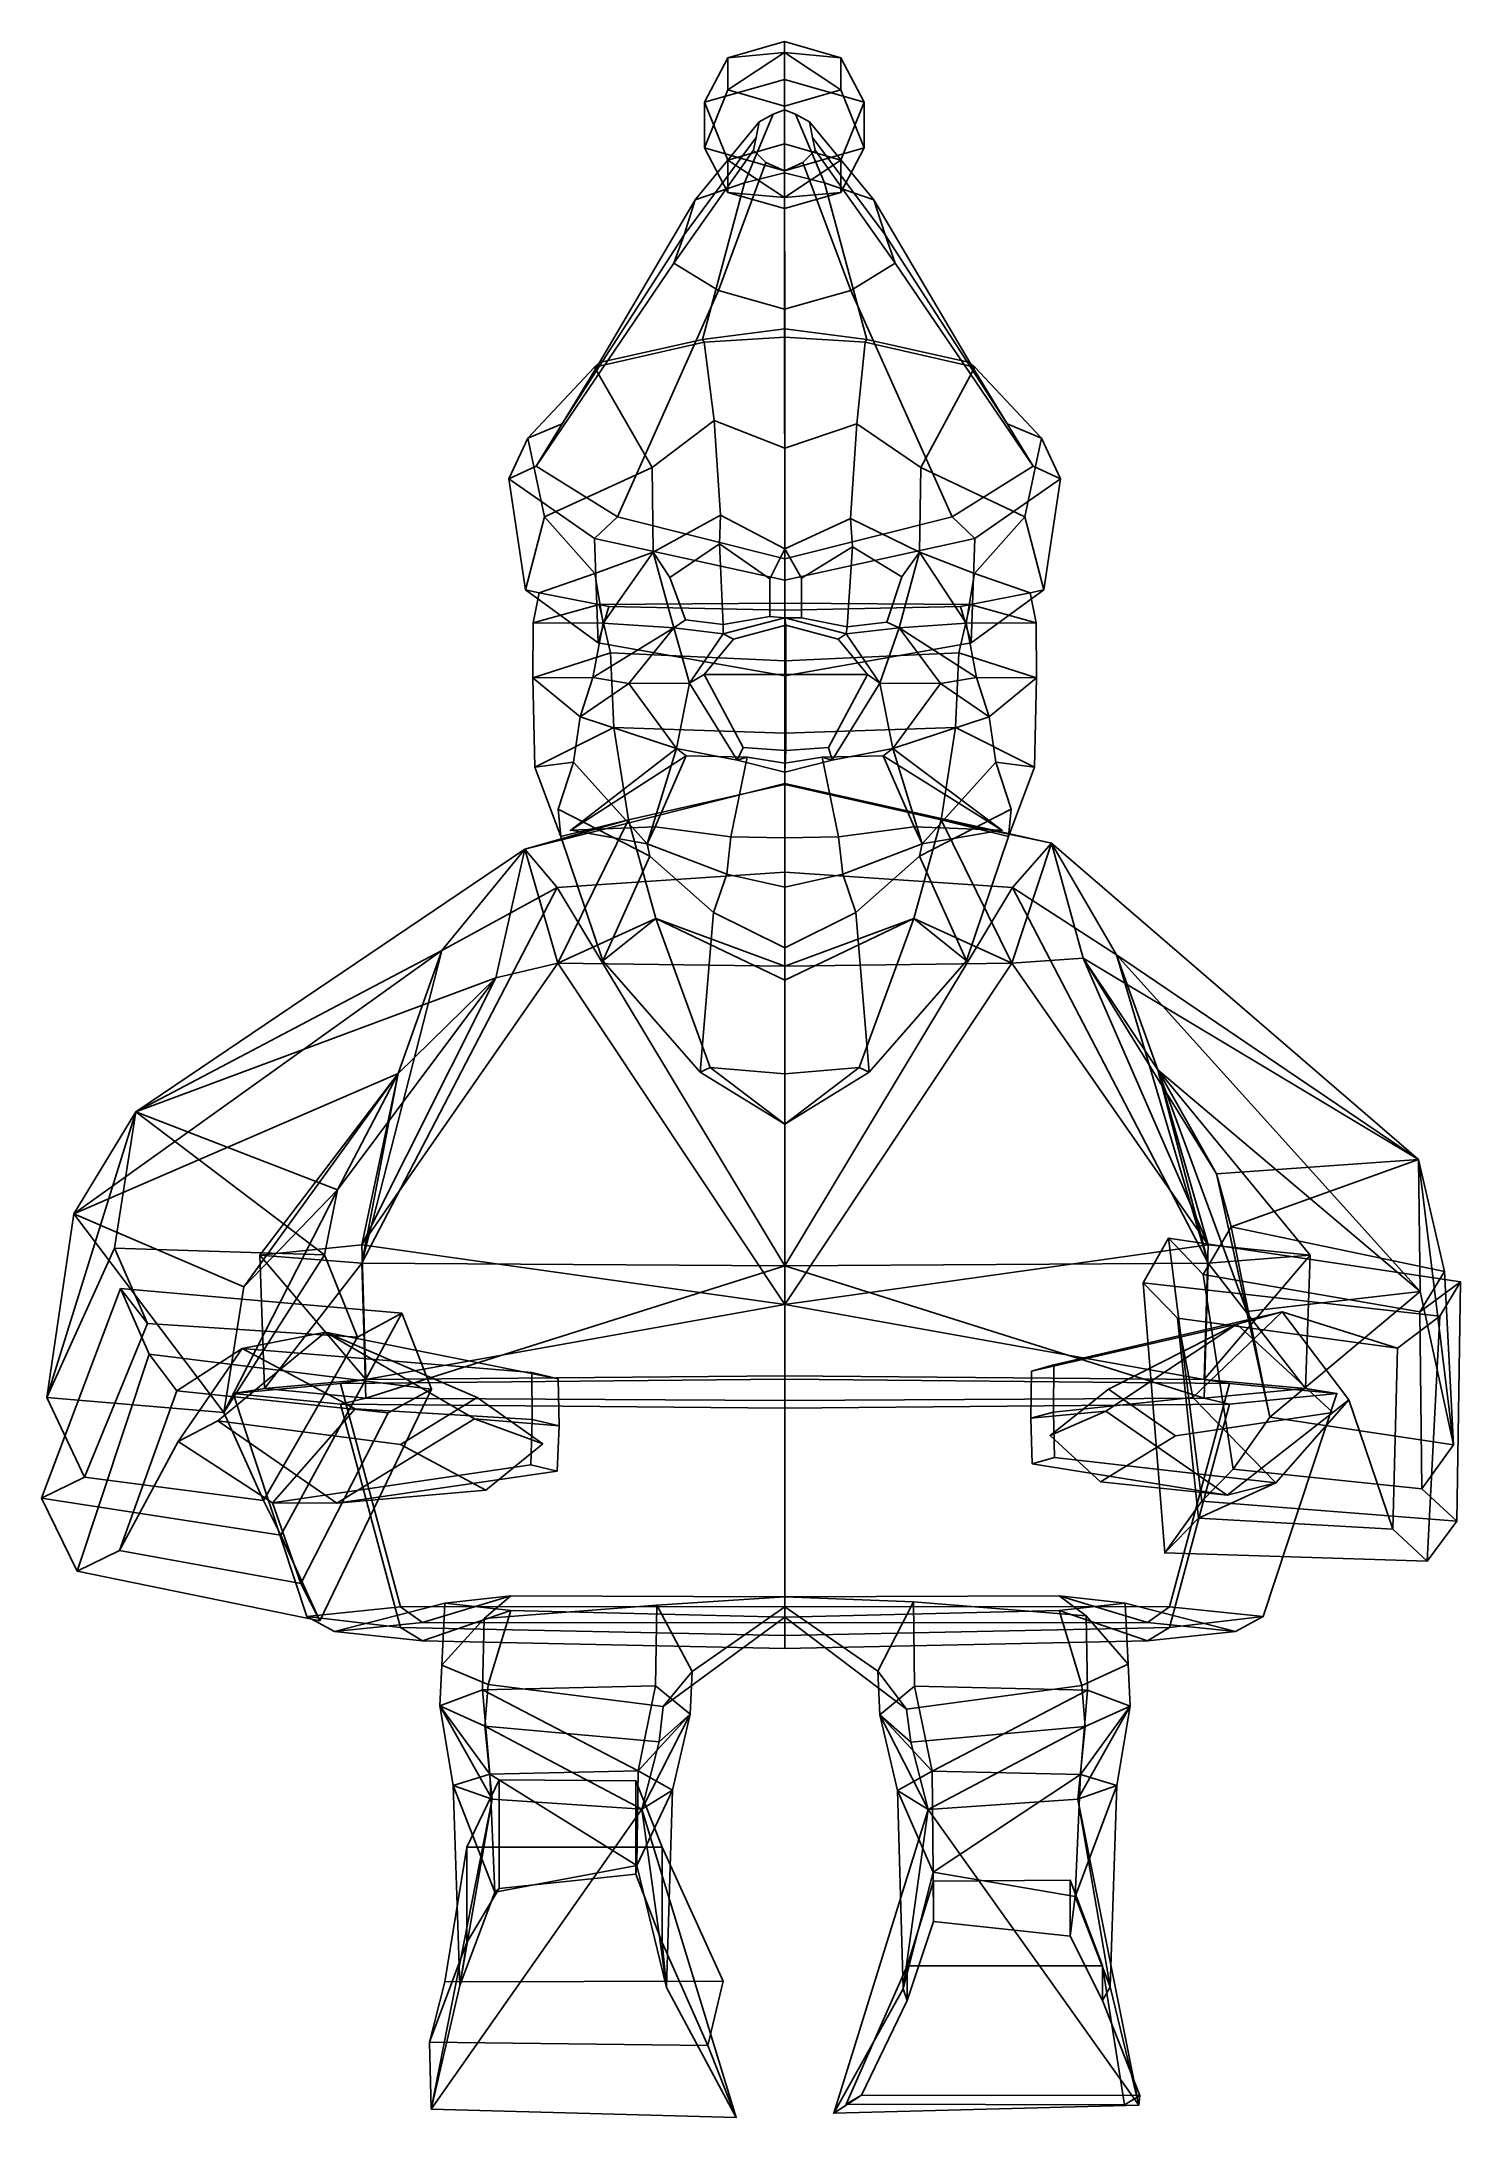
# Model space of a CAD drawing. Extents: x -181 to 162, y -156 to 345.
import ezdxf

# ---------------------------------------------------------------- set-up
doc = ezdxf.new("R2010")
doc.units = 0

msp = doc.modelspace()

# ---------------------------------------------------------------- linework, layer by layer
for p in [(-52.850113, 154.532532, 111.35231), (51.156456, 154.532532, 111.35231)]:
    msp.add_point(p)
for points in [[(-20.56629, 319.166779, -3.018922), (-14.929283, 333.139313, 1.906921), (-14.92928, 340.931641, -10.82646), (-20.566286, 330.186829, -21.026709)], [(-14.92928, 340.931641, -10.82646), (-1.320389, 344.82782, -17.193199), (-1.320386, 335.696808, -30.030577), (-20.566286, 330.186829, -21.026709)], [(-1.320394, 329.243164, 8.273612), (-1.320392, 342.154633, -1.327059), (-14.929283, 333.139313, 1.906921)], [(-14.929283, 333.139313, 1.906921), (-1.320392, 342.154633, -1.327059), (-14.92928, 340.931641, -10.82646)], [(-1.320392, 342.154633, -1.327059), (-1.320389, 344.82782, -17.193199), (-14.92928, 340.931641, -10.82646)], [(-1.320394, 329.243164, 8.273612), (12.28853, 333.139313, 1.906924), (-1.320392, 342.154633, -1.327059)], [(-1.320392, 342.154633, -1.327059), (12.288533, 340.931641, -10.826457), (-1.320389, 344.82782, -17.193199)], [(12.28853, 333.139313, 1.906924), (12.288533, 340.931641, -10.826457), (-1.320392, 342.154633, -1.327059)], [(12.288533, 340.931641, -10.826457), (17.925507, 330.186798, -21.026707), (-1.320386, 335.696808, -30.030577), (-1.320389, 344.82782, -17.193199)], [(17.925503, 319.166779, -3.018919), (17.925507, 330.186798, -21.026707), (12.288533, 340.931641, -10.826457), (12.28853, 333.139313, 1.906924)], [(-14.929277, 316.214233, -25.952503), (-20.566286, 330.186829, -21.026709), (-1.320386, 335.696808, -30.030577), (-1.320385, 320.110413, -32.319244)], [(12.288534, 316.214233, -25.952499), (-1.320385, 320.110413, -32.319244), (-1.320386, 335.696808, -30.030577), (17.925507, 330.186798, -21.026707)], [(-1.320393, 313.656799, 5.984921), (-1.320394, 329.243164, 8.273612), (-14.929283, 333.139313, 1.906921), (-20.56629, 319.166779, -3.018922)], [(-1.320393, 313.656799, 5.984921), (17.925503, 319.166779, -3.018919), (12.28853, 333.139313, 1.906924), (-1.320394, 329.243164, 8.273612)], [(-4.025801, 327.297394, 0.353245), (-7.366302, 325.456848, -0.786761), (-22.835411, 306.631989, 47.972786), (-10.905054, 310.731628, 53.21706)], [(-20.56629, 319.166779, -3.018922), (-20.566286, 330.186829, -21.026709), (-14.929277, 316.214233, -25.952503), (-14.929279, 308.421936, -13.219123)], [(-1.330379, 328.371552, 1.018554), (-4.025801, 327.297394, 0.353245), (-10.905054, 310.731628, 53.21706), (-1.278547, 313.124176, 56.277611)], [(-1.330379, 328.371552, 1.018554), (-1.278547, 313.124176, 56.277611), (8.34796, 310.731628, 53.21706), (1.365043, 327.297394, 0.353245)], [(1.365043, 327.297394, 0.353245), (8.34796, 310.731628, 53.21706), (20.27832, 306.631989, 47.972786), (4.705544, 325.456848, -0.78676)], [(17.925503, 319.166779, -3.018919), (12.288532, 308.421936, -13.21912), (12.288534, 316.214233, -25.952499), (17.925507, 330.186798, -21.026707)], [(-8.116317, 321.665924, -3.134775), (-8.802978, 318.608002, -5.028783), (-27.966396, 291.376862, 28.458418), (-25.51404, 298.18808, 37.171329)], [(-7.366302, 325.456848, -0.786761), (-8.116317, 321.665924, -3.134775), (-25.51404, 298.18808, 37.171329), (-22.835411, 306.631989, 47.972786)], [(4.705544, 325.456848, -0.78676), (20.27832, 306.631989, 47.972786), (22.956944, 298.18808, 37.171333), (5.455558, 321.665924, -3.134774)], [(5.455558, 321.665924, -3.134774), (22.956944, 298.18808, 37.171333), (25.409307, 291.376862, 28.458422), (6.14222, 318.608002, -5.028781)], [(-8.802978, 318.608002, -5.028783), (-5.802032, 315.618805, -6.880201), (-17.248735, 284.718689, 19.941353), (-27.966396, 291.376862, 28.458418)], [(-1.320393, 313.656799, 5.984921), (-20.56629, 319.166779, -3.018922), (-14.929279, 308.421936, -13.219123), (-1.32039, 304.525757, -6.852431)], [(-5.802032, 315.618805, -6.880201), (-1.330381, 313.605042, -8.127511), (-1.278549, 280.233185, 14.203468), (-17.248735, 284.718689, 19.941353)], [(-14.929279, 308.421936, -13.219123), (-14.929277, 316.214233, -25.952503), (-1.320396, 307.198944, -22.718523)], [(-1.320396, 307.198944, -22.718523), (-14.929277, 316.214233, -25.952503), (-1.320385, 320.110413, -32.319244)], [(3.141272, 315.618805, -6.8802), (14.691638, 284.718689, 19.941355), (-1.278549, 280.233185, 14.203468), (-1.330381, 313.605042, -8.127511)], [(-1.320396, 307.198944, -22.718523), (-1.320385, 320.110413, -32.319244), (12.288534, 316.214233, -25.952499)], [(12.288532, 308.421936, -13.21912), (-1.320396, 307.198944, -22.718523), (12.288534, 316.214233, -25.952499)], [(-1.320393, 313.656799, 5.984921), (-1.32039, 304.525757, -6.852431), (12.288532, 308.421936, -13.21912), (17.925503, 319.166779, -3.018919)], [(6.14222, 318.608002, -5.028781), (25.409307, 291.376862, 28.458422), (14.691638, 284.718689, 19.941355), (3.141272, 315.618805, -6.8802)], [(-45.89912, 267.412598, 88.999153), (-21.038813, 272.938843, 100.732704), (-10.905054, 310.731628, 53.21706), (-22.835411, 306.631989, 47.972786)], [(-1.25055, 275.54184, 107.697227), (-1.278547, 313.124176, 56.277611), (-10.905054, 310.731628, 53.21706), (-21.038813, 272.938843, 100.732704)], [(-1.25055, 275.54184, 107.697227), (18.53771, 272.938843, 100.732704), (8.34796, 310.731628, 53.21706), (-1.278547, 313.124176, 56.277611)], [(43.398022, 267.412598, 88.999153), (20.27832, 306.631989, 47.972786), (8.34796, 310.731628, 53.21706), (18.53771, 272.938843, 100.732704)], [(-54.939651, 252.586548, 64.949364), (-45.89912, 267.412598, 88.999153), (-22.835411, 306.631989, 47.972786), (-25.51404, 298.18808, 37.171329)], [(-1.32039, 304.525757, -6.852431), (-14.929279, 308.421936, -13.219123), (-1.320396, 307.198944, -22.718523)], [(-1.32039, 304.525757, -6.852431), (-1.320396, 307.198944, -22.718523), (12.288532, 308.421936, -13.21912)], [(52.438553, 252.586548, 64.949364), (22.956944, 298.18808, 37.171333), (20.27832, 306.631989, 47.972786), (43.398022, 267.412598, 88.999153)], [(-61.209591, 242.358643, 44.118763), (-54.939651, 252.586548, 64.949364), (-25.51404, 298.18808, 37.171329), (-27.966396, 291.376862, 28.458418)], [(58.708492, 242.358643, 44.118763), (25.409307, 291.376862, 28.458422), (22.956944, 298.18808, 37.171333), (52.438553, 252.586548, 64.949364)], [(-41.621677, 230.187134, 26.260559), (-61.209591, 242.358643, 44.118763), (-27.966396, 291.376862, 28.458418), (-17.248735, 284.718689, 19.941353)], [(39.120571, 230.187134, 26.260559), (14.691638, 284.718689, 19.941355), (25.409307, 291.376862, 28.458422), (58.708492, 242.358643, 44.118763)], [(-1.250552, 220.00119, 9.620564), (-41.621677, 230.187134, 26.260559), (-17.248735, 284.718689, 19.941353), (-1.278549, 280.233185, 14.203468)], [(-1.250552, 220.00119, 9.620564), (-1.278549, 280.233185, 14.203468), (14.691638, 284.718689, 19.941355), (39.120571, 230.187134, 26.260559)], [(-1.25055, 273.473938, 112.143494), (-1.25055, 275.54184, 107.697227), (-21.038813, 272.938843, 100.732704), (-20.650148, 272.302063, 106.094879)], [(-1.25055, 273.473938, 112.143494), (18.149046, 272.302063, 106.094879), (18.53771, 272.938843, 100.732704), (-1.25055, 275.54184, 107.697227)], [(-20.650148, 272.302063, 106.094879), (-21.038813, 272.938843, 100.732704), (-45.89912, 267.412598, 88.999153), (-47.141472, 266.28418, 94.2118)], [(-18.293324, 253.355713, 116.651962), (-20.650148, 272.302063, 106.094879), (-47.141472, 266.28418, 94.2118), (-33.234058, 242.087402, 108.617722)], [(-1.250552, 246.732788, 123.236061), (-1.25055, 273.473938, 112.143494), (-20.650148, 272.302063, 106.094879), (-18.293324, 253.355713, 116.651962)], [(-1.250552, 246.732788, 123.236061), (16.195944, 252.612122, 116.966675), (18.149046, 272.302063, 106.094879), (-1.25055, 273.473938, 112.143494)], [(16.195944, 252.612122, 116.966675), (31.604996, 242.087402, 108.617729), (44.640373, 266.28418, 94.2118), (18.149046, 272.302063, 106.094879)], [(18.149046, 272.302063, 106.094879), (44.640373, 266.28418, 94.2118), (43.398022, 267.412598, 88.999153), (18.53771, 272.938843, 100.732704)], [(-47.141472, 266.28418, 94.2118), (-45.89912, 267.412598, 88.999153), (-54.939651, 252.586548, 64.949364), (-63.238331, 249.161743, 67.540176)], [(-33.234058, 242.087402, 108.617722), (-47.141472, 266.28418, 94.2118), (-63.238331, 249.161743, 67.540176), (-59.191265, 230.118195, 92.984314)], [(31.604996, 242.087402, 108.617729), (56.69017, 230.118195, 92.984314), (60.737228, 249.161713, 67.540176), (44.640373, 266.28418, 94.2118)], [(44.640373, 266.28418, 94.2118), (60.737228, 249.161713, 67.540176), (52.438553, 252.586548, 64.949364), (43.398022, 267.412598, 88.999153)], [(-63.238331, 249.161743, 67.540176), (-54.939651, 252.586548, 64.949364), (-61.209591, 242.358643, 44.118763), (-67.764023, 239.301147, 43.612305)], [(-18.293324, 253.355713, 116.651962), (-33.234058, 242.087402, 108.617722), (-32.941349, 221.628296, 110.794151), (-16.724632, 230.520081, 122.237907)], [(-1.250552, 246.732788, 123.236061), (-18.293324, 253.355713, 116.651962), (-16.724632, 230.520081, 122.237907), (-1.250553, 222.437134, 124.692726)], [(-1.250552, 246.732788, 123.236061), (-1.250553, 222.437134, 124.692726), (14.627249, 229.725586, 122.284393), (16.195944, 252.612122, 116.966675)], [(16.195944, 252.612122, 116.966675), (14.627249, 229.725586, 122.284393), (31.312283, 221.628296, 110.794151), (31.604996, 242.087402, 108.617729)], [(60.737228, 249.161713, 67.540176), (65.262917, 239.301117, 43.612309), (58.708492, 242.358643, 44.118763), (52.438553, 252.586548, 64.949364)], [(-59.191265, 230.118195, 92.984314), (-63.238331, 249.161743, 67.540176), (-67.764023, 239.301147, 43.612305), (-63.764683, 212.50235, 59.479507)], [(56.69017, 230.118195, 92.984314), (61.263584, 212.50235, 59.479511), (65.262917, 239.301117, 43.612309), (60.737228, 249.161713, 67.540176)], [(-67.764023, 239.301147, 43.612305), (-61.209591, 242.358643, 44.118763), (-41.621677, 230.187134, 26.260559), (-47.150394, 224.894714, 24.364712)], [(-47.025726, 216.446045, 94.582878), (-32.941349, 221.628296, 110.794151), (-33.234058, 242.087402, 108.617722), (-59.191265, 230.118195, 92.984314)], [(44.524624, 216.446045, 94.582886), (56.69017, 230.118195, 92.984314), (31.604996, 242.087402, 108.617729), (31.312283, 221.628296, 110.794151)], [(65.262917, 239.301117, 43.612309), (44.649292, 224.894714, 24.364712), (39.120571, 230.187134, 26.260559), (58.708492, 242.358643, 44.118763)], [(-63.764683, 212.50235, 59.479507), (-67.764023, 239.301147, 43.612305), (-47.150394, 224.894714, 24.364712), (-46.255066, 199.787476, 36.463005)], [(61.263584, 212.50235, 59.479511), (43.753967, 199.787476, 36.463005), (44.649292, 224.894714, 24.364712), (65.262917, 239.301117, 43.612309)], [(-16.98348, 223.639313, 121.091125), (-16.724632, 230.520081, 122.237907), (-32.941349, 221.628296, 110.794151), (-28.920612, 215.523438, 111.065475)], [(-16.98348, 223.639313, 121.091125), (-4.835608, 215.228699, 122.503281), (-1.250553, 222.437134, 124.692726), (-16.724632, 230.520081, 122.237907)], [(-59.191265, 230.118195, 92.984314), (-63.764683, 212.50235, 59.479507), (-60.459141, 211.835693, 58.334332), (-47.025726, 216.446045, 94.582878)], [(-47.150394, 224.894714, 24.364712), (-41.621677, 230.187134, 26.260559), (-1.250552, 220.00119, 9.620564), (-1.250552, 214.897247, 6.83784)], [(15.134121, 222.949524, 120.872429), (14.627249, 229.725586, 122.284393), (-1.250553, 222.437134, 124.692726), (2.78764, 215.343323, 122.686577)], [(44.649292, 224.894714, 24.364712), (-1.250552, 214.897247, 6.83784), (-1.250552, 220.00119, 9.620564), (39.120571, 230.187134, 26.260559)], [(15.134121, 222.949524, 120.872429), (27.053467, 215.706696, 108.565834), (31.312283, 221.628296, 110.794151), (14.627249, 229.725586, 122.284393)], [(56.69017, 230.118195, 92.984314), (44.524624, 216.446045, 94.582886), (57.958046, 211.835693, 58.334332), (61.263584, 212.50235, 59.479511)], [(-46.255066, 199.787476, 36.463005), (-47.150394, 224.894714, 24.364712), (-1.250552, 214.897247, 6.83784), (-1.250554, 191.819031, 18.369806)], [(-45.052975, 204.464935, 94.780251), (-32.941349, 221.628296, 110.794151), (-47.025726, 216.446045, 94.582878)], [(-28.011082, 203.397552, 114.652794), (-32.941349, 221.628296, 110.794151), (-45.052975, 204.464935, 94.780251)], [(-25.173611, 205.263184, 113.698685), (-28.920612, 215.523438, 111.065475), (-32.941349, 221.628296, 110.794151), (-28.011082, 203.397552, 114.652794)], [(-16.084124, 204.199158, 118.765434), (-16.98348, 223.639313, 121.091125), (-28.920612, 215.523438, 111.065475), (-25.173611, 205.263184, 113.698685)], [(-4.835608, 215.228699, 122.503281), (-16.98348, 223.639313, 121.091125), (-16.084124, 204.199158, 118.765434), (-4.835608, 206.092896, 123.114868)], [(-4.835608, 206.092896, 123.114868), (-1.250553, 205.763885, 126.31192), (-1.250553, 222.437134, 124.692726), (-4.835608, 215.228699, 122.503281)], [(43.753967, 199.787476, 36.463005), (-1.250554, 191.819031, 18.369806), (-1.250552, 214.897247, 6.83784), (44.649292, 224.894714, 24.364712)], [(2.78764, 205.815247, 123.486267), (2.78764, 215.343323, 122.686577), (-1.250553, 222.437134, 124.692726), (-1.250553, 205.763885, 126.31192)], [(2.78764, 215.343323, 122.686577), (2.78764, 205.815247, 123.486267), (13.817107, 203.603027, 118.119827), (15.134121, 222.949524, 120.872429)], [(13.817107, 203.603027, 118.119827), (23.379433, 204.758972, 111.860527), (27.053467, 215.706696, 108.565834), (15.134121, 222.949524, 120.872429)], [(23.379433, 204.758972, 111.860527), (26.382017, 203.397552, 114.652794), (31.312283, 221.628296, 110.794151), (27.053467, 215.706696, 108.565834)], [(26.382017, 203.397552, 114.652794), (42.551868, 204.464935, 94.780251), (31.312283, 221.628296, 110.794151)], [(42.551868, 204.464935, 94.780251), (44.524624, 216.446045, 94.582886), (31.312283, 221.628296, 110.794151)], [(-47.025726, 216.446045, 94.582878), (-60.459141, 211.835693, 58.334332), (-61.963551, 204.571411, 58.577366), (-45.052975, 204.464935, 94.780251)], [(44.524624, 216.446045, 94.582886), (42.551868, 204.464935, 94.780251), (59.462448, 204.571411, 58.577366), (57.958046, 211.835693, 58.334332)], [(-63.764683, 212.50235, 59.479507), (-46.255066, 199.787476, 36.463005), (-43.668938, 208.510437, 32.498852), (-60.459141, 211.835693, 58.334332)], [(-61.963551, 204.571411, 58.577366), (-60.459141, 211.835693, 58.334332), (-43.668938, 208.510437, 32.498852), (-45.9813, 209.008728, 28.891163)], [(61.263584, 212.50235, 59.479511), (57.958046, 211.835693, 58.334332), (41.167839, 208.510437, 32.498852), (43.753967, 199.787476, 36.463005)], [(59.462448, 204.571411, 58.577366), (43.480194, 209.008728, 28.891165), (41.167839, 208.510437, 32.498852), (57.958046, 211.835693, 58.334332)], [(-61.985332, 191.326233, 60.419361), (-61.963551, 204.571411, 58.577366), (-45.9813, 209.008728, 28.891163), (-43.236523, 197.353271, 27.109833)], [(-46.255066, 199.787476, 36.463005), (-1.250554, 191.819031, 18.369806), (-1.250553, 207.593597, 15.599514), (-43.668938, 208.510437, 32.498852)], [(-45.9813, 209.008728, 28.891163), (-43.668938, 208.510437, 32.498852), (-1.250553, 207.593597, 15.599514), (-1.250553, 209.318817, 13.816526)], [(-43.236523, 197.353271, 27.109833), (-45.9813, 209.008728, 28.891163), (-1.250553, 209.318817, 13.816526), (-1.250553, 195.409943, 14.921741)], [(-16.084124, 204.199158, 118.765434), (-16.051231, 201.956848, 120.904823), (-1.250553, 205.763885, 126.31192), (-4.835608, 206.092896, 123.114868)], [(-0.99217, 204.01123, 140.663742), (-1.250553, 205.763885, 126.31192), (-16.051231, 201.956848, 120.904823), (-13.615045, 200.667725, 137.060852)], [(43.753967, 199.787476, 36.463005), (41.167839, 208.510437, 32.498852), (-1.250553, 207.593597, 15.599514), (-1.250554, 191.819031, 18.369806)], [(43.480194, 209.008728, 28.891165), (-1.250553, 209.318817, 13.816526), (-1.250553, 207.593597, 15.599514), (41.167839, 208.510437, 32.498852)], [(40.73542, 197.353271, 27.109833), (-1.250553, 195.409943, 14.921741), (-1.250553, 209.318817, 13.816526), (43.480194, 209.008728, 28.891165)], [(13.817107, 203.603027, 118.119827), (2.78764, 205.815247, 123.486267), (-1.250553, 205.763885, 126.31192), (13.550126, 201.956848, 120.904823)], [(-0.99217, 204.01123, 140.663742), (11.630702, 200.667725, 137.060852), (13.550126, 201.956848, 120.904823), (-1.250553, 205.763885, 126.31192)], [(59.484234, 191.326233, 60.419361), (40.73542, 197.353271, 27.109833), (43.480194, 209.008728, 28.891165), (59.462448, 204.571411, 58.577366)], [(-45.052975, 204.464935, 94.780251), (-61.963551, 204.571411, 58.577366), (-61.985332, 191.326233, 60.419361), (-47.494743, 191.373901, 94.295311)], [(-47.494743, 191.373901, 94.295311), (-28.011082, 203.397552, 114.652794), (-45.052975, 204.464935, 94.780251)], [(-38.840767, 189.965637, 117.487968), (-28.011082, 203.397552, 114.652794), (-47.494743, 191.373901, 94.295311)], [(-38.840767, 189.965637, 117.487968), (-24.209007, 190.041626, 120.52533), (-28.011082, 203.397552, 114.652794)], [(-16.084124, 204.199158, 118.765434), (-25.173611, 205.263184, 113.698685), (-28.011082, 203.397552, 114.652794), (-16.051231, 201.956848, 120.904823)], [(-24.209007, 190.041626, 120.52533), (-16.051231, 201.956848, 120.904823), (-28.011082, 203.397552, 114.652794)], [(-20.691372, 192.075623, 138.039551), (-13.615045, 200.667725, 137.060852), (-16.051231, 201.956848, 120.904823), (-24.209007, 190.041626, 120.52533)], [(-0.99217, 192.092896, 144.491287), (-0.99217, 204.01123, 140.663742), (-13.615045, 200.667725, 137.060852), (-20.691372, 192.075623, 138.039551)], [(-0.99217, 192.092896, 144.491287), (18.707031, 192.075623, 138.039551), (11.630702, 200.667725, 137.060852), (-0.99217, 204.01123, 140.663742)], [(18.707031, 192.075623, 138.039551), (21.707905, 190.041626, 120.52533), (13.550126, 201.956848, 120.904823), (11.630702, 200.667725, 137.060852)], [(13.817107, 203.603027, 118.119827), (13.550126, 201.956848, 120.904823), (26.382017, 203.397552, 114.652794), (23.379433, 204.758972, 111.860527)], [(21.707905, 190.041626, 120.52533), (26.382017, 203.397552, 114.652794), (13.550126, 201.956848, 120.904823)], [(36.339664, 189.965637, 117.487968), (26.382017, 203.397552, 114.652794), (21.707905, 190.041626, 120.52533)], [(44.993645, 191.373901, 94.295311), (42.551868, 204.464935, 94.780251), (26.382017, 203.397552, 114.652794)], [(36.339664, 189.965637, 117.487968), (44.993645, 191.373901, 94.295311), (26.382017, 203.397552, 114.652794)], [(42.551868, 204.464935, 94.780251), (44.993645, 191.373901, 94.295311), (59.484234, 191.326233, 60.419361), (59.462448, 204.571411, 58.577366)], [(-61.548977, 169.744263, 61.232327), (-61.985332, 191.326233, 60.419361), (-43.236523, 197.353271, 27.109833), (-42.443806, 179.297302, 29.561344)], [(-42.443806, 179.297302, 29.561344), (-43.236523, 197.353271, 27.109833), (-1.250553, 195.409943, 14.921741), (-1.250553, 177.942596, 18.909065)], [(39.942703, 179.297302, 29.561344), (-1.250553, 177.942596, 18.909065), (-1.250553, 195.409943, 14.921741), (40.73542, 197.353271, 27.109833)], [(59.047882, 169.744263, 61.232327), (39.942703, 179.297302, 29.561344), (40.73542, 197.353271, 27.109833), (59.484234, 191.326233, 60.419361)], [(-47.494743, 191.373901, 94.295311), (-61.985332, 191.326233, 60.419361), (-50.560818, 181.867798, 93.496025)], [(-52.166561, 170.93689, 93.396133), (-50.560818, 181.867798, 93.496025), (-61.985332, 191.326233, 60.419361), (-61.548977, 169.744263, 61.232327)], [(-50.560818, 181.867798, 93.496025), (-38.840767, 189.965637, 117.487968), (-47.494743, 191.373901, 94.295311)], [(-11.267045, 174.456635, 132.753143), (-20.691372, 192.075623, 138.039551), (-24.209007, 190.041626, 120.52533), (-12.717013, 171.466919, 119.803017)], [(-0.99217, 173.802063, 137.96817), (-0.99217, 192.092896, 144.491287), (-20.691372, 192.075623, 138.039551), (-11.267045, 174.456635, 132.753143)], [(-0.99217, 173.802063, 137.96817), (9.282704, 174.456635, 132.753143), (18.707031, 192.075623, 138.039551), (-0.99217, 192.092896, 144.491287)], [(9.282704, 174.456635, 132.753143), (10.215908, 171.466919, 119.803017), (21.707905, 190.041626, 120.52533), (18.707031, 192.075623, 138.039551)], [(48.059719, 181.867798, 93.496025), (44.993645, 191.373901, 94.295311), (36.339664, 189.965637, 117.487968)], [(44.993645, 191.373901, 94.295311), (48.059719, 181.867798, 93.496025), (59.484234, 191.326233, 60.419361)], [(49.665462, 170.93689, 93.396133), (59.047882, 169.744263, 61.232327), (59.484234, 191.326233, 60.419361), (48.059719, 181.867798, 93.496025)], [(-27.344147, 174.236877, 113.968575), (-38.840767, 189.965637, 117.487968), (-50.560818, 181.867798, 93.496025)], [(-27.344147, 174.236877, 113.968575), (-24.209007, 190.041626, 120.52533), (-38.840767, 189.965637, 117.487968)], [(-12.717013, 171.466919, 119.803017), (-24.209007, 190.041626, 120.52533), (-27.344147, 174.236877, 113.968575)], [(10.215908, 171.466919, 119.803017), (24.843044, 174.236877, 113.968575), (21.707905, 190.041626, 120.52533)], [(24.843044, 174.236877, 113.968575), (36.339664, 189.965637, 117.487968), (21.707905, 190.041626, 120.52533)], [(24.843044, 174.236877, 113.968575), (48.059719, 181.867798, 93.496025), (36.339664, 189.965637, 117.487968)], [(-52.166561, 170.93689, 93.396133), (-34.452156, 151.257568, 119.694183), (-27.344147, 174.236877, 113.968575), (-50.560818, 181.867798, 93.496025)], [(49.665462, 170.93689, 93.396133), (48.059719, 181.867798, 93.496025), (24.843044, 174.236877, 113.968575), (31.951052, 151.257568, 119.694183)], [(-55.220436, 153.033264, 64.916779), (-61.548977, 169.744263, 61.232327), (-42.443806, 179.297302, 29.561344), (-38.964664, 157.072815, 39.061993)], [(-38.964664, 157.072815, 39.061993), (-42.443806, 179.297302, 29.561344), (-1.250553, 177.942596, 18.909065), (-1.228615, 165.539703, 14.839198)], [(36.519398, 157.072815, 39.061993), (-1.228615, 165.539703, 14.839198), (-1.250553, 177.942596, 18.909065), (39.942703, 179.297302, 29.561344)], [(52.719334, 153.033264, 64.916779), (36.519398, 157.072815, 39.061993), (39.942703, 179.297302, 29.561344), (59.047882, 169.744263, 61.232327)], [(-55.220436, 153.033264, 64.916779), (-55.889786, 159.601685, 96.278488), (-52.166561, 170.93689, 93.396133), (-61.548977, 169.744263, 61.232327)], [(-52.166561, 170.93689, 93.396133), (-55.889786, 159.601685, 96.278488), (-33.768986, 148.26651, 110.603828), (-34.452156, 151.257568, 119.694183)], [(-24.977957, 172.459961, 127.928047), (-27.344147, 174.236877, 113.968575), (-52.850113, 154.532532, 111.35231)], [(-52.850113, 154.532532, 111.35231), (-27.344147, 174.236877, 113.968575), (-34.452156, 151.257568, 119.694183)], [(-32.455158, 155.355774, 129.88681), (-24.977957, 172.459961, 127.928047), (-52.850113, 154.532532, 111.35231)], [(-10.280587, 172.194763, 128.038437), (-24.977957, 172.459961, 127.928047), (-32.455158, 155.355774, 129.88681), (-14.24154, 152.944275, 138.495728)], [(-24.977957, 172.459961, 127.928047), (-10.280587, 172.194763, 128.038437), (-12.717013, 171.466919, 119.803017), (-27.344147, 174.236877, 113.968575)], [(-14.24154, 152.944275, 138.495728), (-1.250552, 152.72345, 139.174026), (-1.250553, 170.711182, 130.750076), (-10.280587, 172.194763, 128.038437)], [(-0.99217, 173.802063, 137.96817), (-11.267045, 174.456635, 132.753143), (-12.717013, 171.466919, 119.803017), (-1.250553, 168.529663, 125.649551)], [(-1.250553, 170.711182, 130.750076), (-1.250553, 168.529663, 125.649551), (-12.717013, 171.466919, 119.803017), (-10.280587, 172.194763, 128.038437)], [(-0.99217, 173.802063, 137.96817), (-1.250553, 168.529663, 125.649551), (10.215908, 171.466919, 119.803017), (9.282704, 174.456635, 132.753143)], [(11.740434, 152.944275, 138.495728), (7.779483, 172.194763, 128.038437), (-1.250553, 170.711182, 130.750076), (-1.250552, 152.72345, 139.174026)], [(-1.250553, 170.711182, 130.750076), (7.779483, 172.194763, 128.038437), (10.215908, 171.466919, 119.803017), (-1.250553, 168.529663, 125.649551)], [(22.476854, 172.459961, 127.928047), (24.843044, 174.236877, 113.968575), (10.215908, 171.466919, 119.803017), (7.779483, 172.194763, 128.038437)], [(7.779483, 172.194763, 128.038437), (11.740434, 152.944275, 138.495728), (29.954056, 155.355774, 129.88681), (22.476854, 172.459961, 127.928047)], [(22.476854, 172.459961, 127.928047), (51.156456, 154.532532, 111.35231), (24.843044, 174.236877, 113.968575)], [(29.954056, 155.355774, 129.88681), (51.156456, 154.532532, 111.35231), (22.476854, 172.459961, 127.928047)], [(51.156456, 154.532532, 111.35231), (31.951052, 151.257568, 119.694183), (24.843044, 174.236877, 113.968575)], [(49.665462, 170.93689, 93.396133), (31.951052, 151.257568, 119.694183), (31.267881, 148.26651, 110.603828), (53.388691, 159.601685, 96.278488)], [(52.719334, 153.033264, 64.916779), (59.047882, 169.744263, 61.232327), (49.665462, 170.93689, 93.396133), (53.388691, 159.601685, 96.278488)], [(-1.204485, 165.813904, 8.151632), (-1.207896, 144.384064, -43.515457), (-56.103218, 140.74707, -33.439396), (-63.976521, 150.004761, 5.3283)], [(-1.204485, 165.813904, 8.151632), (-63.976521, 150.004761, 5.3283), (-38.964664, 157.072815, 39.061993), (-1.228615, 165.539703, 14.839198)], [(-1.228615, 165.539703, 14.839198), (36.519398, 157.072815, 39.061993), (63.108654, 151.437103, 5.141221), (-1.204485, 165.813904, 8.151632)], [(-1.204485, 165.813904, 8.151632), (63.108654, 151.437103, 5.141221), (53.713791, 140.74707, -33.439396), (-1.207896, 144.384064, -43.515457)], [(-63.976521, 150.004761, 5.3283), (-55.965126, 122.465179, 62.186924), (-38.964664, 157.072815, 39.061993)], [(-55.965126, 122.465179, 62.186924), (-32.305893, 133.211426, 69.036301), (-38.964664, 157.072815, 39.061993)], [(-33.768986, 148.26651, 110.603828), (-55.889786, 159.601685, 96.278488), (-55.220436, 153.033264, 64.916779), (-45.142368, 122.987854, 80.15049)], [(-45.142368, 122.987854, 80.15049), (-55.220436, 153.033264, 64.916779), (-38.964664, 157.072815, 39.061993), (-32.305893, 133.211426, 69.036301)], [(-34.452156, 151.257568, 119.694183), (-32.455158, 155.355774, 129.88681), (-52.850113, 154.532532, 111.35231)], [(-14.24154, 152.944275, 138.495728), (-32.455158, 155.355774, 129.88681), (-34.452156, 151.257568, 119.694183), (-15.243167, 143.900696, 128.356339)], [(11.740434, 152.944275, 138.495728), (12.742061, 143.900696, 128.356339), (31.951052, 151.257568, 119.694183), (29.954056, 155.355774, 129.88681)], [(42.641266, 122.987854, 80.15049), (29.881567, 133.211426, 69.036301), (36.519398, 157.072815, 39.061993), (52.719334, 153.033264, 64.916779)], [(53.584675, 122.465179, 62.186924), (36.519398, 157.072815, 39.061993), (29.881567, 133.211426, 69.036301)], [(31.951052, 151.257568, 119.694183), (51.156456, 154.532532, 111.35231), (29.954056, 155.355774, 129.88681)], [(31.267881, 148.26651, 110.603828), (42.641266, 122.987854, 80.15049), (52.719334, 153.033264, 64.916779), (53.388691, 159.601685, 96.278488)], [(63.108654, 151.437103, 5.141221), (36.519398, 157.072815, 39.061993), (53.584675, 122.465179, 62.186924)], [(-18.425461, 134.699951, 130.170319), (-15.243167, 143.900696, 128.356339), (-34.452156, 151.257568, 119.694183), (-33.768986, 148.26651, 110.603828)], [(-1.250552, 152.72345, 139.174026), (-14.24154, 152.944275, 138.495728), (-15.243167, 143.900696, 128.356339), (-1.250552, 140.79541, 133.750336)], [(-1.250552, 152.72345, 139.174026), (-1.250552, 140.79541, 133.750336), (12.742061, 143.900696, 128.356339), (11.740434, 152.944275, 138.495728)], [(15.924355, 134.699951, 130.170319), (31.267881, 148.26651, 110.603828), (31.951052, 151.257568, 119.694183), (12.742061, 143.900696, 128.356339)], [(70.762756, 123.66037, 47.025784), (63.108654, 151.437103, 5.141221), (53.584675, 122.465179, 62.186924)], [(78.787857, 124.44278, -30.074976), (53.713791, 140.74707, -33.439396), (63.108654, 151.437103, 5.141221)], [(70.762756, 123.66037, 47.025784), (151.634415, 75.119476, 24.852674), (63.108654, 151.437103, 5.141221)], [(78.787857, 124.44278, -30.074976), (63.108654, 151.437103, 5.141221), (151.634415, 75.119476, 24.852674)], [(-70.97094, 118.919861, 43.716305), (-63.976521, 150.004761, 5.3283), (-157.794159, 86.602783, 37.283733)], [(-83.979668, 125.542236, -29.921413), (-157.794159, 86.602783, 37.283733), (-63.976521, 150.004761, 5.3283)], [(-83.979668, 125.542236, -29.921413), (-63.976521, 150.004761, 5.3283), (-56.103218, 140.74707, -33.439396)], [(-70.97094, 118.919861, 43.716305), (-55.965126, 122.465179, 62.186924), (-63.976521, 150.004761, 5.3283)], [(-21.610586, 96.185608, 111.229485), (-18.425461, 134.699951, 130.170319), (-33.768986, 148.26651, 110.603828), (-45.142368, 122.987854, 80.15049)], [(19.109482, 96.185608, 111.229485), (42.641266, 122.987854, 80.15049), (31.267881, 148.26651, 110.603828), (15.924355, 134.699951, 130.170319)], [(-103.231987, 50.063171, -65.716362), (-56.103218, 140.74707, -33.439396), (-1.173771, 49.413116, -100.088676)], [(-103.231987, 50.063171, -65.716362), (-83.979668, 125.542236, -29.921413), (-56.103218, 140.74707, -33.439396)], [(-1.173771, 49.413116, -100.088676), (-56.103218, 140.74707, -33.439396), (-1.207896, 144.384064, -43.515457)], [(-1.250552, 126.194946, 136.321793), (-1.250552, 140.79541, 133.750336), (-15.243167, 143.900696, 128.356339), (-18.425461, 134.699951, 130.170319)], [(-1.250552, 126.194946, 136.321793), (15.924355, 134.699951, 130.170319), (12.742061, 143.900696, 128.356339), (-1.250552, 140.79541, 133.750336)], [(-1.173771, 49.413116, -100.088676), (-1.207896, 144.384064, -43.515457), (53.713791, 140.74707, -33.439396)], [(100.884445, 50.063171, -65.71637), (-1.173771, 49.413116, -100.088676), (53.713791, 140.74707, -33.439396)], [(100.884445, 50.063171, -65.71637), (53.713791, 140.74707, -33.439396), (78.787857, 124.44278, -30.074976)], [(-1.173773, 121.759094, 70.595314), (-32.305893, 133.211426, 69.036301), (-55.965126, 122.465179, 62.186924)], [(-21.610586, 96.185608, 111.229485), (-45.142368, 122.987854, 80.15049), (-32.305893, 133.211426, 69.036301), (-19.191641, 97.28302, 95.345604)], [(-19.191641, 97.28302, 95.345604), (-32.305893, 133.211426, 69.036301), (-1.250552, 118.340088, 69.930809), (-1.250552, 95.758911, 91.009285)], [(-1.250552, 118.340088, 69.930809), (-32.305893, 133.211426, 69.036301), (-1.173773, 121.759094, 70.595314)], [(-1.250552, 83.589905, 114.151382), (-1.250552, 126.194946, 136.321793), (-18.425461, 134.699951, 130.170319), (-21.610586, 96.185608, 111.229485)], [(-1.250552, 83.589905, 114.151382), (19.109482, 96.185608, 111.229485), (15.924355, 134.699951, 130.170319), (-1.250552, 126.194946, 136.321793)], [(16.690536, 97.28302, 95.345604), (-1.250552, 95.758911, 91.009285), (-1.250552, 118.340088, 69.930809), (29.881567, 133.211426, 69.036301)], [(-1.250552, 118.340088, 69.930809), (-1.173773, 121.759094, 70.595314), (29.881567, 133.211426, 69.036301)], [(-1.173773, 121.759094, 70.595314), (53.584675, 122.465179, 62.186924), (29.881567, 133.211426, 69.036301)], [(19.109482, 96.185608, 111.229485), (16.690536, 97.28302, 95.345604), (29.881567, 133.211426, 69.036301), (42.641266, 122.987854, 80.15049)], [(-83.979668, 125.542236, -29.921413), (-172.709457, 61.956116, 4.792784), (-157.794159, 86.602783, 37.283733)], [(-94.530426, 95.880615, 1.168514), (-172.709457, 61.956116, 4.792784), (-83.979668, 125.542236, -29.921413)], [(-103.231987, 50.063171, -65.716362), (-94.530426, 95.880615, 1.168514), (-83.979668, 125.542236, -29.921413)], [(-1.173772, 40.092499, 118.234909), (-55.965126, 122.465179, 62.186924), (-103.231987, 54.495407, 88.673096)], [(-103.231987, 54.495407, 88.673096), (-55.965126, 122.465179, 62.186924), (-70.97094, 118.919861, 43.716305)], [(-1.173772, 40.092499, 118.234909), (-1.173773, 121.759094, 70.595314), (-55.965126, 122.465179, 62.186924)], [(-1.173772, 40.092499, 118.234909), (53.584675, 122.465179, 62.186924), (-1.173773, 121.759094, 70.595314)], [(-1.173772, 40.092499, 118.234909), (100.884438, 54.495407, 88.673088), (53.584675, 122.465179, 62.186924)], [(100.884438, 54.495407, 88.673088), (70.762756, 123.66037, 47.025784), (53.584675, 122.465179, 62.186924)], [(100.884438, 54.495407, 88.673088), (88.787399, 96.759689, 4.152684), (70.762756, 123.66037, 47.025784)], [(88.787399, 96.759689, 4.152684), (102.934471, 71.612305, 45.160748), (70.762756, 123.66037, 47.025784)], [(70.762756, 123.66037, 47.025784), (102.934471, 71.612305, 45.160748), (151.634415, 75.119476, 24.852674)], [(100.884445, 50.063171, -65.71637), (78.787857, 124.44278, -30.074976), (88.787399, 96.759689, 4.152684)], [(78.787857, 124.44278, -30.074976), (151.634415, 75.119476, 24.852674), (152.075989, 43.210602, -4.758422)], [(88.787399, 96.759689, 4.152684), (78.787857, 124.44278, -30.074976), (152.075989, 43.210602, -4.758422)], [(-70.97094, 118.919861, 43.716305), (-157.794159, 86.602783, 37.283733), (-109.095406, 67.761093, 44.554089)], [(-94.530426, 95.880615, 1.168514), (-70.97094, 118.919861, 43.716305), (-109.095406, 67.761093, 44.554089)], [(-103.231987, 54.495407, 88.673096), (-70.97094, 118.919861, 43.716305), (-94.530426, 95.880615, 1.168514)], [(-131.693146, 44.39151, 9.229513), (-172.709457, 61.956116, 4.792784), (-94.530426, 95.880615, 1.168514)], [(-131.693146, 44.39151, 9.229513), (-94.530426, 95.880615, 1.168514), (-109.095406, 67.761093, 44.554089)], [(-103.231987, 54.495407, 88.673096), (-94.530426, 95.880615, 1.168514), (-127.833923, 52.031769, 2.856668)], [(-127.833923, 52.031769, 2.856668), (-94.530426, 95.880615, 1.168514), (-103.231987, 50.063171, -65.716362)], [(-1.250552, 83.589905, 114.151382), (-21.610586, 96.185608, 111.229485), (-19.191641, 97.28302, 95.345604)], [(-1.250552, 83.589905, 114.151382), (-19.191641, 97.28302, 95.345604), (-1.250552, 95.758911, 91.009285)], [(-1.250552, 83.589905, 114.151382), (-1.250552, 95.758911, 91.009285), (16.690536, 97.28302, 95.345604)], [(-1.250552, 83.589905, 114.151382), (16.690536, 97.28302, 95.345604), (19.109482, 96.185608, 111.229485)], [(100.884438, 54.495407, 88.673088), (125.486366, 52.031769, 2.856666), (88.787399, 96.759689, 4.152684)], [(125.486366, 52.031769, 2.856666), (100.884445, 50.063171, -65.71637), (88.787399, 96.759689, 4.152684)], [(110.251984, 38.418457, 11.042314), (102.934471, 71.612305, 45.160748), (88.787399, 96.759689, 4.152684)], [(110.251984, 38.418457, 11.042314), (88.787399, 96.759689, 4.152684), (152.075989, 43.210602, -4.758422)], [(-179.29567, 17.702988, 59.070835), (-162.935501, 53.677338, 78.200676), (-157.794159, 86.602783, 37.283733)], [(-179.29567, 17.702988, 59.070835), (-157.794159, 86.602783, 37.283733), (-172.709457, 61.956116, 4.792784)], [(-112.289223, 52.060043, 62.211834), (-157.794159, 86.602783, 37.283733), (-162.935501, 53.677338, 78.200676)], [(-112.289223, 52.060043, 62.211834), (-109.095406, 67.761093, 44.554089), (-157.794159, 86.602783, 37.283733)], [(106.478897, 58.880707, 62.350346), (151.634415, 75.119476, 24.852674), (102.934471, 71.612305, 45.160748)], [(115.775093, 12.956863, 49.427616), (102.934471, 71.612305, 45.160748), (110.251984, 38.418457, 11.042314)], [(115.775093, 12.956863, 49.427616), (106.478897, 58.880707, 62.350346), (102.934471, 71.612305, 45.160748)], [(106.478897, 58.880707, 62.350346), (157.970795, 48.098267, 69.808578), (151.634415, 75.119476, 24.852674)], [(160.129959, 6.253113, 56.69062), (152.075989, 43.210602, -4.758422), (151.634415, 75.119476, 24.852674)], [(160.129959, 6.253113, 56.69062), (151.634415, 75.119476, 24.852674), (157.970795, 48.098267, 69.808578)], [(-136.558014, 14.059708, 44.061981), (-131.693146, 44.39151, 9.229513), (-109.095406, 67.761093, 44.554089)], [(-136.558014, 14.059708, 44.061981), (-109.095406, 67.761093, 44.554089), (-112.289223, 52.060043, 62.211834)], [(-136.558014, 14.059708, 44.061981), (-179.29567, 17.702988, 59.070835), (-172.709457, 61.956116, 4.792784)], [(-136.558014, 14.059708, 44.061981), (-172.709457, 61.956116, 4.792784), (-131.693146, 44.39151, 9.229513)], [(99.387024, -7.354782, 78.085991), (90.448341, -19.814651, 108.622963), (85.259201, 45.350525, 127.6996), (91.321259, 56.074936, 96.950615)], [(91.321259, 56.074936, 96.950615), (85.259201, 45.350525, 127.6996), (156.8284, 37.289032, 139.462982), (161.789352, 45.613953, 108.551033)], [(99.387024, -7.354782, 78.085991), (91.321259, 56.074936, 96.950615), (99.738243, 47.376373, 95.919243), (106.938248, 0.372803, 82.20015)], [(91.321259, 56.074936, 96.950615), (161.789352, 45.613953, 108.551033), (151.971817, 38.342697, 104.102715), (99.738243, 47.376373, 95.919243)], [(106.478897, 58.880707, 62.350346), (115.775093, 12.956863, 49.427616), (106.938248, 0.372803, 82.20015), (99.738243, 47.376373, 95.919243)], [(157.970795, 48.098267, 69.808578), (106.478897, 58.880707, 62.350346), (99.738243, 47.376373, 95.919243), (151.971817, 38.342697, 104.102715)], [(-170.129776, -1.555618, 88.218445), (-154.998764, 35.508011, 108.435257), (-162.935501, 53.677338, 78.200676), (-179.29567, 17.702988, 59.070835)], [(-162.935501, 53.677338, 78.200676), (-154.998764, 35.508011, 108.435257), (-104.277863, 32.209473, 91.305321), (-112.289223, 52.060043, 62.211834)], [(-112.289223, 52.060043, 62.211834), (-104.277863, 32.209473, 91.305321), (-127.00721, -7.179047, 71.77813), (-136.558014, 14.059708, 44.061981)], [(-102.321548, 21.985001, 76.150131), (-103.231987, 54.495407, 88.673096), (-127.833923, 52.031769, 2.856668)], [(-102.321548, 21.985001, 76.150131), (-127.833923, 52.031769, 2.856668), (-126.71138, 19.823929, 0.872557)], [(-126.71138, 19.823929, 0.872557), (-127.833923, 52.031769, 2.856668), (-103.231987, 50.063171, -65.716362)], [(-102.321548, 21.985001, 76.150131), (-1.173772, 40.092499, 118.234909), (-103.231987, 54.495407, 88.673096)], [(99.973991, 21.985001, 76.150131), (100.884438, 54.495407, 88.673088), (-1.173772, 40.092499, 118.234909)], [(99.973991, 21.985001, 76.150131), (125.486366, 52.031769, 2.856666), (100.884438, 54.495407, 88.673088)], [(99.973991, 21.985001, 76.150131), (124.363838, 19.823929, 0.872555), (125.486366, 52.031769, 2.856666)], [(124.363838, 19.823929, 0.872555), (100.884445, 50.063171, -65.71637), (125.486366, 52.031769, 2.856666)], [(-126.71138, 19.823929, 0.872557), (-103.231987, 50.063171, -65.716362), (-102.321541, 17.542786, -78.587112)], [(-102.321541, 17.542786, -78.587112), (-103.231987, 50.063171, -65.716362), (-1.173771, 49.413116, -100.088676)], [(-102.321541, 17.542786, -78.587112), (-1.173771, 49.413116, -100.088676), (-1.188086, 16.945831, -108.771393)], [(99.973991, 17.542786, -78.58712), (-1.188086, 16.945831, -108.771393), (-1.173771, 49.413116, -100.088676)], [(99.973991, 17.542786, -78.58712), (-1.173771, 49.413116, -100.088676), (100.884445, 50.063171, -65.71637)], [(90.448341, -19.814651, 108.622963), (98.615692, -11.478943, 113.065536), (93.557419, 36.827545, 126.699905), (85.259201, 45.350525, 127.6996)], [(85.259201, 45.350525, 127.6996), (93.557419, 36.827545, 126.699905), (146.602722, 29.611389, 134.795975), (156.8284, 37.289032, 139.462982)], [(124.363838, 19.823929, 0.872555), (99.973991, 17.542786, -78.58712), (100.884445, 50.063171, -65.71637)], [(152.464905, -4.344467, 90.357033), (160.129959, 6.253113, 56.69062), (157.970795, 48.098267, 69.808578), (151.971817, 38.342697, 104.102715)], [(160.920456, -12.196564, 89.608505), (152.464905, -4.344467, 90.357033), (151.971817, 38.342697, 104.102715), (161.789352, 45.613953, 108.551033)], [(153.739517, -21.823456, 120.475517), (160.920456, -12.196564, 89.608505), (161.789352, 45.613953, 108.551033), (156.8284, 37.289032, 139.462982)], [(-171.963409, -24.198204, 114.642159), (-154.57608, 28.117203, 143.367218), (-161.447174, 43.937744, 115.94529), (-180.538116, -6.585388, 87.934891)], [(-180.538116, -6.585388, 87.934891), (-161.447174, 43.937744, 115.94529), (-154.998764, 35.508011, 108.435257), (-170.129776, -1.555618, 88.218445)], [(-93.613579, 37.984528, 92.009575), (-161.447174, 43.937744, 115.94529), (-154.57608, 28.117203, 143.367218), (-86.436249, 19.655212, 118.651337)], [(-93.613579, 37.984528, 92.009575), (-104.277863, 32.209473, 91.305321), (-154.998764, 35.508011, 108.435257), (-161.447174, 43.937744, 115.94529)], [(-102.321548, 21.985001, 76.150131), (-1.173772, 22.905151, 106.328018), (-1.173772, 40.092499, 118.234909)], [(99.973991, 21.985001, 76.150131), (-1.173772, 40.092499, 118.234909), (-1.173772, 22.905151, 106.328018)], [(115.775093, 12.956863, 49.427616), (110.251984, 38.418457, 11.042314), (152.075989, 43.210602, -4.758422)], [(115.775093, 12.956863, 49.427616), (152.075989, 43.210602, -4.758422), (160.129959, 6.253113, 56.69062)], [(-122.781609, -15.521698, 64.980522), (-127.00721, -7.179047, 71.77813), (-104.277863, 32.209473, 91.305321), (-93.613579, 37.984528, 92.009575)], [(-122.781609, -15.521698, 64.980522), (-93.613579, 37.984528, 92.009575), (-86.436249, 19.655212, 118.651337), (-113.434158, -36.185684, 90.539864)], [(58.114849, 12.663086, 123.515419), (76.209892, 14.41156, 133.140854), (107.858719, 35.365631, 136.709381), (58.325935, 24.010849, 124.165024)], [(58.325935, 24.010849, 124.165024), (107.858719, 35.365631, 136.709381), (118.732574, 38.365204, 109.666618), (63.703346, 25.511246, 114.245392)], [(62.770611, 8.525299, 179.024643), (76.861725, 19.714966, 186.933487), (107.858719, 35.365631, 136.709381), (76.209892, 14.41156, 133.140854)], [(63.59602, 14.164291, 113.633736), (63.703346, 25.511246, 114.245392), (118.732574, 38.365204, 109.666618), (97.204834, 17.652893, 96.744995)], [(93.040489, 8.388763, 184.380722), (130.96579, 14.029907, 148.112396), (107.858719, 35.365631, 136.709381), (76.861725, 19.714966, 186.933487)], [(97.204834, 17.652893, 96.744995), (118.732574, 38.365204, 109.666618), (146.602722, 29.611389, 134.795975), (93.557419, 36.827545, 126.699905)], [(117.252411, -2.927216, 106.610504), (97.204834, 17.652893, 96.744995), (93.557419, 36.827545, 126.699905), (98.615692, -11.478943, 113.065536)], [(130.96579, 14.029907, 148.112396), (134.879791, 17.130524, 117.236763), (118.732574, 38.365204, 109.666618), (107.858719, 35.365631, 136.709381)], [(134.879791, 17.130524, 117.236763), (145.436447, -14.061844, 121.227119), (146.602722, 29.611389, 134.795975), (118.732574, 38.365204, 109.666618)], [(153.739517, -21.823456, 120.475517), (156.8284, 37.289032, 139.462982), (146.602722, 29.611389, 134.795975), (145.436447, -14.061844, 121.227119)], [(-137.995148, 12.064102, 160.011307), (-111.992165, 33.456497, 146.385086), (-132.16008, 29.486511, 116.822006), (-147.566864, 7.068451, 118.69545)], [(-93.926048, 6.318787, 200.36557), (-75.455765, 17.647263, 202.8293), (-111.992165, 33.456497, 146.385086), (-137.995148, 12.064102, 160.011307)], [(-55.920059, 22.176193, 130.918945), (-62.287651, 23.708237, 119.757889), (-132.16008, 29.486511, 116.822006), (-111.992165, 33.456497, 146.385086)], [(-59.607052, 6.493347, 193.518005), (-76.046005, 12.533127, 141.611832), (-111.992165, 33.456497, 146.385086), (-75.455765, 17.647263, 202.8293)], [(-55.688766, 10.829834, 130.21431), (-55.920059, 22.176193, 130.918945), (-111.992165, 33.456497, 146.385086), (-76.046005, 12.533127, 141.611832)], [(-171.963409, -24.198204, 114.642159), (-161.725189, -19.214645, 114.945023), (-147.895386, 19.246399, 135.495209), (-154.57608, 28.117203, 143.367218)], [(-147.566864, 7.068451, 118.69545), (-132.16008, 29.486511, 116.822006), (-147.895386, 19.246399, 135.495209), (-161.725189, -19.214645, 114.945023)], [(-86.436249, 19.655212, 118.651337), (-154.57608, 28.117203, 143.367218), (-147.895386, 19.246399, 135.495209), (-96.9319, 14.007645, 117.982277)], [(-104.848961, 14.900345, 103.201591), (-96.9319, 14.007645, 117.982277), (-147.895386, 19.246399, 135.495209), (-132.16008, 29.486511, 116.822006)], [(-62.173508, 12.362488, 119.099045), (-104.848961, 14.900345, 103.201591), (-132.16008, 29.486511, 116.822006), (-62.287651, 23.708237, 119.757889)], [(58.114849, 12.663086, 123.515419), (58.325935, 24.010849, 124.165024), (63.703346, 25.511246, 114.245392), (63.59602, 14.164291, 113.633736)], [(-134.337448, 18.652237, 0.783039), (-108.422394, 21.055237, 84.487518), (-102.321548, 21.985001, 76.150131), (-126.71138, 19.823929, 0.872557)], [(-108.422394, 21.055237, 84.487518), (-134.337448, 18.652237, 0.783039), (-116.504662, -35.206551, -3.331822), (-93.969849, -32.803551, 80.372658)], [(-1.173772, 22.077698, 118.587204), (-1.173772, 22.905151, 106.328018), (-102.321548, 21.985001, 76.150131), (-108.422394, 21.055237, 84.487518)], [(-1.173771, -32.742508, 114.398888), (-1.173772, 22.077698, 118.587204), (-108.422394, 21.055237, 84.487518), (-93.969849, -32.803551, 80.372658)], [(-55.688766, 10.829834, 130.21431), (-62.173508, 12.362488, 119.099045), (-62.287651, 23.708237, 119.757889), (-55.920059, 22.176193, 130.918945)], [(-1.173772, 22.077698, 118.587204), (106.074837, 21.055237, 84.487518), (99.973991, 21.985001, 76.150131), (-1.173772, 22.905151, 106.328018)], [(-1.173771, -32.742508, 114.398888), (91.622299, -32.803551, 80.372658), (106.074837, 21.055237, 84.487518), (-1.173772, 22.077698, 118.587204)], [(106.074837, 21.055237, 84.487518), (91.622299, -32.803551, 80.372658), (114.15712, -35.206551, -3.331824), (131.989883, 18.652237, 0.783037)], [(131.989883, 18.652237, 0.783037), (124.363838, 19.823929, 0.872555), (99.973991, 21.985001, 76.150131), (106.074837, 21.055237, 84.487518)], [(-136.558014, 14.059708, 44.061981), (-127.00721, -7.179047, 71.77813), (-170.129776, -1.555618, 88.218445), (-179.29567, 17.702988, 59.070835)], [(-108.422394, 16.035522, -90.365562), (-134.337448, 18.652237, 0.783039), (-126.71138, 19.823929, 0.872557), (-102.321541, 17.542786, -78.587112)], [(-116.504662, -35.206551, -3.331822), (-134.337448, 18.652237, 0.783039), (-108.422394, 16.035522, -90.365562), (-93.969841, -37.823257, -94.480423)], [(-113.434158, -36.185684, 90.539864), (-86.436249, 19.655212, 118.651337), (-96.9319, 14.007645, 117.982277), (-118.01223, -27.181831, 97.881386)], [(-108.422394, 16.035522, -90.365562), (-102.321541, 17.542786, -78.587112), (-1.188086, 16.945831, -108.771393), (-1.173989, 15.106186, -124.459053)], [(-93.969841, -37.823257, -94.480423), (-108.422394, 16.035522, -90.365562), (-1.173989, 15.106186, -124.459053), (-1.173769, -39.719894, -128.646912)], [(-73.318253, -4.715057, 201.300003), (-59.607052, 6.493347, 193.518005), (-75.455765, 17.647263, 202.8293), (-93.926048, 6.318787, 200.36557)], [(106.074837, 16.035522, -90.365562), (-1.173989, 15.106186, -124.459053), (-1.188086, 16.945831, -108.771393), (99.973991, 17.542786, -78.58712)], [(91.622299, -37.823257, -94.480423), (-1.173769, -39.719894, -128.646912), (-1.173989, 15.106186, -124.459053), (106.074837, 16.035522, -90.365562)], [(74.966194, -2.651382, 185.561935), (93.040489, 8.388763, 184.380722), (76.861725, 19.714966, 186.933487), (62.770611, 8.525299, 179.024643)], [(63.879589, 3.195236, 113.305244), (63.59602, 14.164291, 113.633736), (97.204834, 17.652893, 96.744995), (117.252411, -2.927216, 106.610504)], [(114.15712, -35.206551, -3.331824), (91.622299, -37.823257, -94.480423), (106.074837, 16.035522, -90.365562), (131.989883, 18.652237, 0.783037)], [(117.252411, -2.927216, 106.610504), (98.615692, -11.478943, 113.065536), (145.436447, -14.061844, 121.227119), (134.879791, 17.130524, 117.236763)], [(106.074837, 16.035522, -90.365562), (99.973991, 17.542786, -78.58712), (124.363838, 19.823929, 0.872555), (131.989883, 18.652237, 0.783037)], [(105.4636, -5.923752, 133.256561), (117.252411, -2.927216, 106.610504), (134.879791, 17.130524, 117.236763), (130.96579, 14.029907, 148.112396)], [(-109.325722, -7.822922, 142.541382), (-137.995148, 12.064102, 160.011307), (-147.566864, 7.068451, 118.69545), (-124.786469, -7.717697, 106.977936)], [(-73.318253, -4.715057, 201.300003), (-93.926048, 6.318787, 200.36557), (-137.995148, 12.064102, 160.011307), (-109.325722, -7.822922, 142.541382)], [(-124.786469, -7.717697, 106.977936), (-118.01223, -27.181831, 97.881386), (-96.9319, 14.007645, 117.982277), (-104.848961, 14.900345, 103.201591)], [(-62.497459, 1.393417, 118.770859), (-124.786469, -7.717697, 106.977936), (-104.848961, 14.900345, 103.201591), (-62.173508, 12.362488, 119.099045)], [(-73.318253, -4.715057, 201.300003), (-109.325722, -7.822922, 142.541382), (-76.046005, 12.533127, 141.611832), (-59.607052, 6.493347, 193.518005)], [(-56.100433, -0.143158, 129.960419), (-55.688766, 10.829834, 130.21431), (-76.046005, 12.533127, 141.611832), (-109.325722, -7.822922, 142.541382)], [(-56.100433, -0.143158, 129.960419), (-62.497459, 1.393417, 118.770859), (-62.173508, 12.362488, 119.099045), (-55.688766, 10.829834, 130.21431)], [(58.476879, 1.690369, 123.250465), (105.4636, -5.923752, 133.256561), (76.209892, 14.41156, 133.140854), (58.114849, 12.663086, 123.515419)], [(58.476879, 1.690369, 123.250465), (58.114849, 12.663086, 123.515419), (63.59602, 14.164291, 113.633736), (63.879589, 3.195236, 113.305244)], [(74.966194, -2.651382, 185.561935), (62.770611, 8.525299, 179.024643), (76.209892, 14.41156, 133.140854), (105.4636, -5.923752, 133.256561)], [(74.966194, -2.651382, 185.561935), (105.4636, -5.923752, 133.256561), (130.96579, 14.029907, 148.112396), (93.040489, 8.388763, 184.380722)], [(115.775093, 12.956863, 49.427616), (160.129959, 6.253113, 56.69062), (152.464905, -4.344467, 90.357033), (106.938248, 0.372803, 82.20015)], [(-124.786469, -7.717697, 106.977936), (-147.566864, 7.068451, 118.69545), (-161.725189, -19.214645, 114.945023), (-118.01223, -27.181831, 97.881386)], [(-56.100433, -0.143158, 129.960419), (-109.325722, -7.822922, 142.541382), (-124.786469, -7.717697, 106.977936), (-62.497459, 1.393417, 118.770859)], [(58.476879, 1.690369, 123.250465), (63.879589, 3.195236, 113.305244), (117.252411, -2.927216, 106.610504), (105.4636, -5.923752, 133.256561)], [(99.387024, -7.354782, 78.085991), (106.938248, 0.372803, 82.20015), (152.464905, -4.344467, 90.357033), (160.920456, -12.196564, 89.608505)], [(-122.781609, -15.521698, 64.980522), (-180.538116, -6.585388, 87.934891), (-170.129776, -1.555618, 88.218445), (-127.00721, -7.179047, 71.77813)], [(-122.781609, -15.521698, 64.980522), (-113.434158, -36.185684, 90.539864), (-171.963409, -24.198204, 114.642159), (-180.538116, -6.585388, 87.934891)], [(99.387024, -7.354782, 78.085991), (160.920456, -12.196564, 89.608505), (153.739517, -21.823456, 120.475517), (90.448341, -19.814651, 108.622963)], [(90.448341, -19.814651, 108.622963), (153.739517, -21.823456, 120.475517), (145.436447, -14.061844, 121.227119), (98.615692, -11.478943, 113.065536)], [(-113.434158, -36.185684, 90.539864), (-118.01223, -27.181831, 97.881386), (-161.725189, -19.214645, 114.945023), (-171.963409, -24.198204, 114.642159)], [(-93.969849, -32.803551, 80.372658), (-116.504662, -35.206551, -3.331822), (-109.873329, -38.760712, -3.603363), (-88.664764, -36.599632, 71.67421)], [(-88.664764, -36.599632, 71.67421), (-109.873329, -38.760712, -3.603363), (-83.222473, -31.925812, -3.081171), (-67.344086, -30.209152, 56.715847)], [(-109.873329, -38.760712, -3.603363), (-88.664764, -41.041855, -83.063034), (-67.344086, -33.719315, -65.554726), (-83.222473, -31.925812, -3.081171)], [(-1.173771, -32.742508, 114.398888), (-93.969849, -32.803551, 80.372658), (-88.664764, -36.599632, 71.67421), (-1.173771, -36.682449, 101.775467)], [(-1.173771, -36.682449, 101.775467), (-88.664764, -36.599632, 71.67421), (-67.344086, -30.209152, 56.715847), (-1.173771, -30.395332, 81.126755)], [(-88.664764, -41.041855, -83.063034), (-1.173769, -42.857132, -113.309303), (-1.17377, -35.353104, -91.568878), (-67.344086, -33.719315, -65.554726)], [(-67.344086, -30.209152, 56.715847), (-83.222473, -31.925812, -3.081171), (-83.959541, -46.909897, -3.469075), (-73.775009, -35.661652, 36.189865)], [(-83.222473, -31.925812, -3.081171), (-67.344086, -33.719315, -65.554726), (-72.753548, -51.551483, -45.986362), (-83.959541, -46.909897, -3.469075)], [(-32.396633, -51.87751, 24.387072), (-32.115723, -32.429855, 59.00922), (-73.775009, -35.661652, 36.189865), (-74.165245, -52.843895, 13.958469)], [(-1.173771, -30.395332, 81.126755), (-67.344086, -30.209152, 56.715847), (-73.775009, -35.661652, 36.189865), (-32.115723, -32.429855, 59.00922)], [(-67.344086, -33.719315, -65.554726), (-1.17377, -35.353104, -91.568878), (-30.544247, -56.875748, -67.415749), (-72.753548, -51.551483, -45.986362)], [(-32.396633, -51.87751, 24.387072), (-24.066174, -58.744461, -2.014324), (-23.549295, -48.417099, -2.467886), (-32.115723, -32.429855, 59.00922)], [(-1.17377, -32.825523, -3.524917), (-1.173771, -30.395332, 81.126755), (-32.115723, -32.429855, 59.00922), (-23.549295, -48.417099, -2.467886)], [(-1.17377, -35.353104, -91.568878), (-1.17377, -32.825523, -3.524917), (-23.549295, -48.417099, -2.467886), (-30.544247, -56.875748, -67.415749)], [(-1.173771, -30.395332, 81.126755), (29.866804, -31.633743, 59.155972), (71.502289, -35.03064, 36.28767), (64.996544, -30.209152, 56.715847)], [(-1.173771, -36.682449, 101.775467), (-1.173771, -30.395332, 81.126755), (64.996544, -30.209152, 56.715847), (86.317215, -36.59964, 71.67421)], [(21.247824, -48.324318, -2.255088), (29.866804, -31.633743, 59.155972), (-1.173771, -30.395332, 81.126755), (-1.17377, -32.825523, -3.524917)], [(-1.173771, -32.742508, 114.398888), (-1.173771, -36.682449, 101.775467), (86.317215, -36.59964, 71.67421), (91.622299, -32.803551, 80.372658)], [(21.247824, -48.324318, -2.255088), (-1.17377, -32.825523, -3.524917), (-1.17377, -35.353104, -91.568878), (28.171921, -57.496231, -67.234383)], [(64.996544, -33.719315, -65.554726), (70.400612, -51.841255, -45.866058), (28.171921, -57.496231, -67.234383), (-1.17377, -35.353104, -91.568878)], [(86.317215, -41.041855, -83.063034), (64.996544, -33.719315, -65.554726), (-1.17377, -35.353104, -91.568878), (-1.173769, -42.857132, -113.309303)], [(30.069391, -51.993561, 24.478157), (29.866804, -31.633743, 59.155972), (21.247824, -48.324318, -2.255088), (21.734173, -58.871407, -1.920151)], [(30.069391, -51.993561, 24.478157), (71.835495, -52.946434, 14.039089), (71.502289, -35.03064, 36.28767), (29.866804, -31.633743, 59.155972)], [(64.996544, -30.209152, 56.715847), (71.502289, -35.03064, 36.28767), (81.654877, -46.69783, -3.335517), (80.874924, -31.925812, -3.081172)], [(86.317215, -36.59964, 71.67421), (64.996544, -30.209152, 56.715847), (80.874924, -31.925812, -3.081172), (107.525772, -38.760712, -3.603365)], [(80.874924, -31.925812, -3.081172), (81.654877, -46.69783, -3.335517), (70.400612, -51.841255, -45.866058), (64.996544, -33.719315, -65.554726)], [(107.525772, -38.760712, -3.603365), (80.874924, -31.925812, -3.081172), (64.996544, -33.719315, -65.554726), (86.317215, -41.041855, -83.063034)], [(71.835495, -52.946434, 14.039089), (82.131775, -56.838303, -3.270687), (81.654877, -46.69783, -3.335517), (71.502289, -35.03064, 36.28767)], [(91.622299, -32.803551, 80.372658), (86.317215, -36.59964, 71.67421), (107.525772, -38.760712, -3.603365), (114.15712, -35.206551, -3.331824)], [(-116.504662, -35.206551, -3.331822), (-93.969841, -37.823257, -94.480423), (-88.664764, -41.041855, -83.063034), (-109.873329, -38.760712, -3.603363)], [(-93.969841, -37.823257, -94.480423), (-1.173769, -39.719894, -128.646912), (-1.173769, -42.857132, -113.309303), (-88.664764, -41.041855, -83.063034)], [(-74.165245, -52.843895, 13.958469), (-73.775009, -35.661652, 36.189865), (-83.959541, -46.909897, -3.469075), (-84.464882, -56.734863, -3.349241)], [(91.622299, -37.823257, -94.480423), (86.317215, -41.041855, -83.063034), (-1.173769, -42.857132, -113.309303), (-1.173769, -39.719894, -128.646912)], [(114.15712, -35.206551, -3.331824), (107.525772, -38.760712, -3.603365), (86.317215, -41.041855, -83.063034), (91.622299, -37.823257, -94.480423)], [(-84.464882, -56.734863, -3.349241), (-83.959541, -46.909897, -3.469075), (-72.753548, -51.551483, -45.986362), (-73.579613, -61.6147, -21.334494)], [(-24.066174, -58.744461, -2.014324), (-31.495651, -65.371048, -29.909794), (-30.544247, -56.875748, -67.415749), (-23.549295, -48.417099, -2.467886)], [(21.734173, -58.871407, -1.920151), (21.247824, -48.324318, -2.255088), (28.171921, -57.496231, -67.234383), (29.158392, -65.503075, -29.81657)], [(82.131775, -56.838303, -3.270687), (71.243347, -61.727615, -21.252487), (70.400612, -51.841255, -45.866058), (81.654877, -46.69783, -3.335517)], [(-72.411491, -73.215912, 30.643085), (-74.165245, -52.843895, 13.958469), (-84.464882, -56.734863, -3.349241)], [(-36.619148, -72.416641, 40.154774), (-32.396633, -51.87751, 24.387072), (-74.165245, -52.843895, 13.958469)], [(-36.619148, -72.416641, 40.154774), (-74.165245, -52.843895, 13.958469), (-72.411491, -73.215912, 30.643085)], [(-73.579613, -61.6147, -21.334494), (-72.753548, -51.551483, -45.986362), (-30.544247, -56.875748, -67.415749), (-31.495651, -65.371048, -29.909794)], [(-36.619148, -72.416641, 40.154774), (-24.066174, -58.744461, -2.014324), (-32.396633, -51.87751, 24.387072)], [(34.302677, -72.489586, 40.248184), (30.069391, -51.993561, 24.478157), (21.734173, -58.871407, -1.920151)], [(71.243347, -61.727615, -21.252487), (29.158392, -65.503075, -29.81657), (28.171921, -57.496231, -67.234383), (70.400612, -51.841255, -45.866058)], [(34.302677, -72.489586, 40.248184), (71.835495, -52.946434, 14.039089), (30.069391, -51.993561, 24.478157)], [(34.302677, -72.489586, 40.248184), (70.09269, -73.277138, 30.727505), (71.835495, -52.946434, 14.039089)], [(70.09269, -73.277138, 30.727505), (82.131775, -56.838303, -3.270687), (71.835495, -52.946434, 14.039089)], [(-72.411491, -73.215912, 30.643085), (-84.464882, -56.734863, -3.349241), (-81.203911, -75.909714, 14.741563)], [(-81.203911, -75.909714, 14.741563), (-84.464882, -56.734863, -3.349241), (-71.829033, -79.209091, -1.824735)], [(-71.829033, -79.209091, -1.824735), (-84.464882, -56.734863, -3.349241), (-73.579613, -61.6147, -21.334494)], [(-36.619148, -72.416641, 40.154774), (-28.274731, -77.108604, 15.875772), (-24.066174, -58.744461, -2.014324)], [(-35.723057, -81.636925, -9.795718), (-31.495651, -65.371048, -29.909794), (-24.066174, -58.744461, -2.014324)], [(-28.274731, -77.108604, 15.875772), (-35.723057, -81.636925, -9.795718), (-24.066174, -58.744461, -2.014324)], [(34.302677, -72.489586, 40.248184), (21.734173, -58.871407, -1.920151), (25.953264, -77.188995, 15.971754)], [(33.396164, -81.719086, -9.701188), (21.734173, -58.871407, -1.920151), (29.158392, -65.503075, -29.81657)], [(25.953264, -77.188995, 15.971754), (21.734173, -58.871407, -1.920151), (33.396164, -81.719086, -9.701188)], [(69.503456, -79.276314, -1.739591), (71.243347, -61.727615, -21.252487), (82.131775, -56.838303, -3.270687)], [(78.881706, -75.970474, 14.824013), (69.503456, -79.276314, -1.739591), (82.131775, -56.838303, -3.270687)], [(70.09269, -73.277138, 30.727505), (78.881706, -75.970474, 14.824013), (82.131775, -56.838303, -3.270687)], [(-71.829033, -79.209091, -1.824735), (-73.579613, -61.6147, -21.334494), (-35.723057, -81.636925, -9.795718)], [(-35.723057, -81.636925, -9.795718), (-73.579613, -61.6147, -21.334494), (-31.495651, -65.371048, -29.909794)], [(33.396164, -81.719086, -9.701188), (29.158392, -65.503075, -29.81657), (71.243347, -61.727615, -21.252487)], [(69.503456, -79.276314, -1.739591), (33.396164, -81.719086, -9.701188), (71.243347, -61.727615, -21.252487)], [(-71.19809, -101.642807, 11.413924), (-72.411491, -73.215912, 30.643085), (-81.203911, -75.909714, 14.741563)], [(-30.824324, -90.809761, 98.270432), (-37.138451, -74.782211, 78.759819), (-70.127968, -74.602951, 78.712891), (-77.964272, -90.809761, 98.270432)], [(-77.964272, -90.809761, 98.270432), (-70.127968, -74.602951, 78.712891), (-70.127968, -100.8162, 31.97356), (-77.964272, -113.834572, 43.421894)], [(-36.935947, -95.272926, 21.55751), (-36.619148, -72.416641, 40.154774), (-72.411491, -73.215912, 30.643085)], [(-71.19809, -101.642807, 11.413924), (-36.935947, -95.272926, 21.55751), (-72.411491, -73.215912, 30.643085)], [(-37.138451, -74.782211, 78.759819), (-37.138451, -97.335503, 31.062351), (-70.127968, -100.8162, 31.97356), (-70.127968, -74.602951, 78.712891)], [(-30.824324, -90.809761, 98.270432), (-30.824326, -113.834572, 43.421894), (-37.138451, -97.335503, 31.062351), (-37.138451, -74.782211, 78.759819)], [(-36.935947, -95.272926, 21.55751), (-28.274731, -77.108604, 15.875772), (-36.619148, -72.416641, 40.154774)], [(34.584175, -96.840134, 23.071531), (34.302677, -72.489586, 40.248184), (25.953264, -77.188995, 15.971754)], [(34.584175, -96.840134, 23.071531), (70.09269, -73.277138, 30.727505), (34.302677, -72.489586, 40.248184)], [(68.845566, -102.728737, 12.599471), (70.09269, -73.277138, 30.727505), (34.584175, -96.840134, 23.071531)], [(68.845566, -102.728737, 12.599471), (78.881706, -75.970474, 14.824013), (70.09269, -73.277138, 30.727505)], [(-86.521217, -154.019394, -31.431995), (-79.605194, -124.235184, -5.316468), (-71.829033, -79.209091, -1.824735)], [(-86.521217, -154.019394, -31.431995), (-71.829033, -79.209091, -1.824735), (-35.723057, -81.636925, -9.795718)], [(-79.605194, -124.235184, -5.316468), (-71.19809, -101.642807, 11.413924), (-81.203911, -75.909714, 14.741563)], [(-79.605194, -124.235184, -5.316468), (-81.203911, -75.909714, 14.741563), (-71.829033, -79.209091, -1.824735)], [(-29.726717, -124.711357, -4.495204), (-28.274731, -77.108604, 15.875772), (-36.935947, -95.272926, 21.55751)], [(-29.726717, -124.711357, -4.495204), (-35.723057, -81.636925, -9.795718), (-28.274731, -77.108604, 15.875772)], [(27.376463, -125.03093, -4.400949), (34.584175, -96.840134, 23.071531), (25.953264, -77.188995, 15.971754)], [(27.376463, -125.03093, -4.400949), (25.953264, -77.188995, 15.971754), (33.396164, -81.719086, -9.701188)], [(84.172134, -153.083908, -32.794003), (33.396164, -81.719086, -9.701188), (69.503456, -79.276314, -1.739591)], [(77.254547, -124.54081, -5.232213), (78.881706, -75.970474, 14.824013), (68.845566, -102.728737, 12.599471)], [(77.254547, -124.54081, -5.232213), (69.503456, -79.276314, -1.739591), (78.881706, -75.970474, 14.824013)], [(84.172134, -153.083908, -32.794003), (69.503456, -79.276314, -1.739591), (77.254547, -124.54081, -5.232213)], [(-12.951013, -156.041153, -32.048809), (-86.521217, -154.019394, -31.431995), (-35.723057, -81.636925, -9.795718)], [(-12.951013, -156.041153, -32.048809), (-35.723057, -81.636925, -9.795718), (-29.726717, -124.711357, -4.495204)], [(10.602428, -155.036362, -33.459469), (27.376463, -125.03093, -4.400949), (33.396164, -81.719086, -9.701188)], [(10.602428, -155.036362, -33.459469), (33.396164, -81.719086, -9.701188), (84.172134, -153.083908, -32.794003)], [(-83.240837, -123.300133, 106.776077), (-77.964272, -90.809761, 98.270432), (-77.964272, -113.834572, 43.421894), (-86.94471, -137.85968, 42.054039)], [(-16.057442, -123.120857, 106.729141), (-30.824324, -90.809761, 98.270432), (-77.964272, -90.809761, 98.270432), (-83.240837, -123.300133, 106.776077)], [(-16.057442, -123.120857, 106.729141), (-19.761314, -138.695267, 38.444092), (-30.824326, -113.834572, 43.421894), (-30.824324, -90.809761, 98.270432)], [(-36.935947, -95.272926, 21.55751), (-71.19809, -101.642807, 11.413924), (-70.127968, -100.8162, 31.97356), (-37.138451, -97.335503, 31.062351)], [(-29.726717, -124.711357, -4.495204), (-36.935947, -95.272926, 21.55751), (-37.138451, -97.335503, 31.062351), (-30.824326, -113.834572, 43.421894)], [(27.376463, -125.03093, -4.400949), (28.323221, -127.827744, 44.486), (34.637344, -108.736435, 36.707859), (34.584175, -96.840134, 23.071531)], [(28.323221, -119.444244, 103.377602), (75.463165, -119.444244, 103.377602), (67.626854, -98.812729, 88.562103), (34.637344, -98.998032, 88.562103)], [(28.323221, -119.444244, 103.377602), (34.637344, -98.998032, 88.562103), (34.637344, -108.736435, 36.707859), (28.323221, -127.827744, 44.486)], [(34.584175, -96.840134, 23.071531), (34.637344, -108.736435, 36.707859), (67.626854, -112.334427, 36.707859), (68.845566, -102.728737, 12.599471)], [(34.637344, -98.998032, 88.562103), (67.626854, -98.812729, 88.562103), (67.626854, -112.334427, 36.707859), (34.637344, -108.736435, 36.707859)], [(75.463165, -119.444244, 103.377602), (75.463165, -127.827744, 44.486), (67.626854, -112.334427, 36.707859), (67.626854, -98.812729, 88.562103)], [(-79.605194, -124.235184, -5.316468), (-77.964272, -113.834572, 43.421894), (-70.127968, -100.8162, 31.97356), (-71.19809, -101.642807, 11.413924)], [(77.254547, -124.54081, -5.232213), (68.845566, -102.728737, 12.599471), (67.626854, -112.334427, 36.707859), (75.463165, -127.827744, 44.486)], [(-86.521217, -154.019394, -31.431995), (-86.94471, -137.85968, 42.054039), (-77.964272, -113.834572, 43.421894), (-79.605194, -124.235184, -5.316468)], [(-12.951013, -156.041153, -32.048809), (-29.726717, -124.711357, -4.495204), (-30.824326, -113.834572, 43.421894), (-19.761314, -138.695267, 38.444092)], [(13.556337, -152.844193, 103.377602), (80.739731, -153.02951, 103.377602), (75.463165, -119.444244, 103.377602), (28.323221, -119.444244, 103.377602)], [(13.556337, -152.844193, 103.377602), (28.323221, -119.444244, 103.377602), (28.323221, -127.827744, 44.486), (17.260212, -150.61731, 33.374374)], [(80.739731, -153.02951, 103.377602), (84.443596, -150.723206, 37.078255), (75.463165, -127.827744, 44.486), (75.463165, -119.444244, 103.377602)], [(-83.240837, -123.300133, 106.776077), (-86.94471, -137.85968, 42.054039), (-19.761314, -138.695267, 38.444092), (-16.057442, -123.120857, 106.729141)], [(10.602428, -155.036362, -33.459469), (17.260212, -150.61731, 33.374374), (28.323221, -127.827744, 44.486), (27.376463, -125.03093, -4.400949)], [(84.172134, -153.083908, -32.794003), (77.254547, -124.54081, -5.232213), (75.463165, -127.827744, 44.486), (84.443596, -150.723206, 37.078255)], [(-86.521217, -154.019394, -31.431995), (-12.951013, -156.041153, -32.048809), (-19.761314, -138.695267, 38.444092), (-86.94471, -137.85968, 42.054039)], [(84.172134, -153.083908, -32.794003), (84.443596, -150.723206, 37.078255), (17.260212, -150.61731, 33.374374), (10.602428, -155.036362, -33.459469)], [(80.739731, -153.02951, 103.377602), (13.556337, -152.844193, 103.377602), (17.260212, -150.61731, 33.374374), (84.443596, -150.723206, 37.078255)]]:
    msp.add_3dface(points)

doc.saveas('drawing.dxf')
